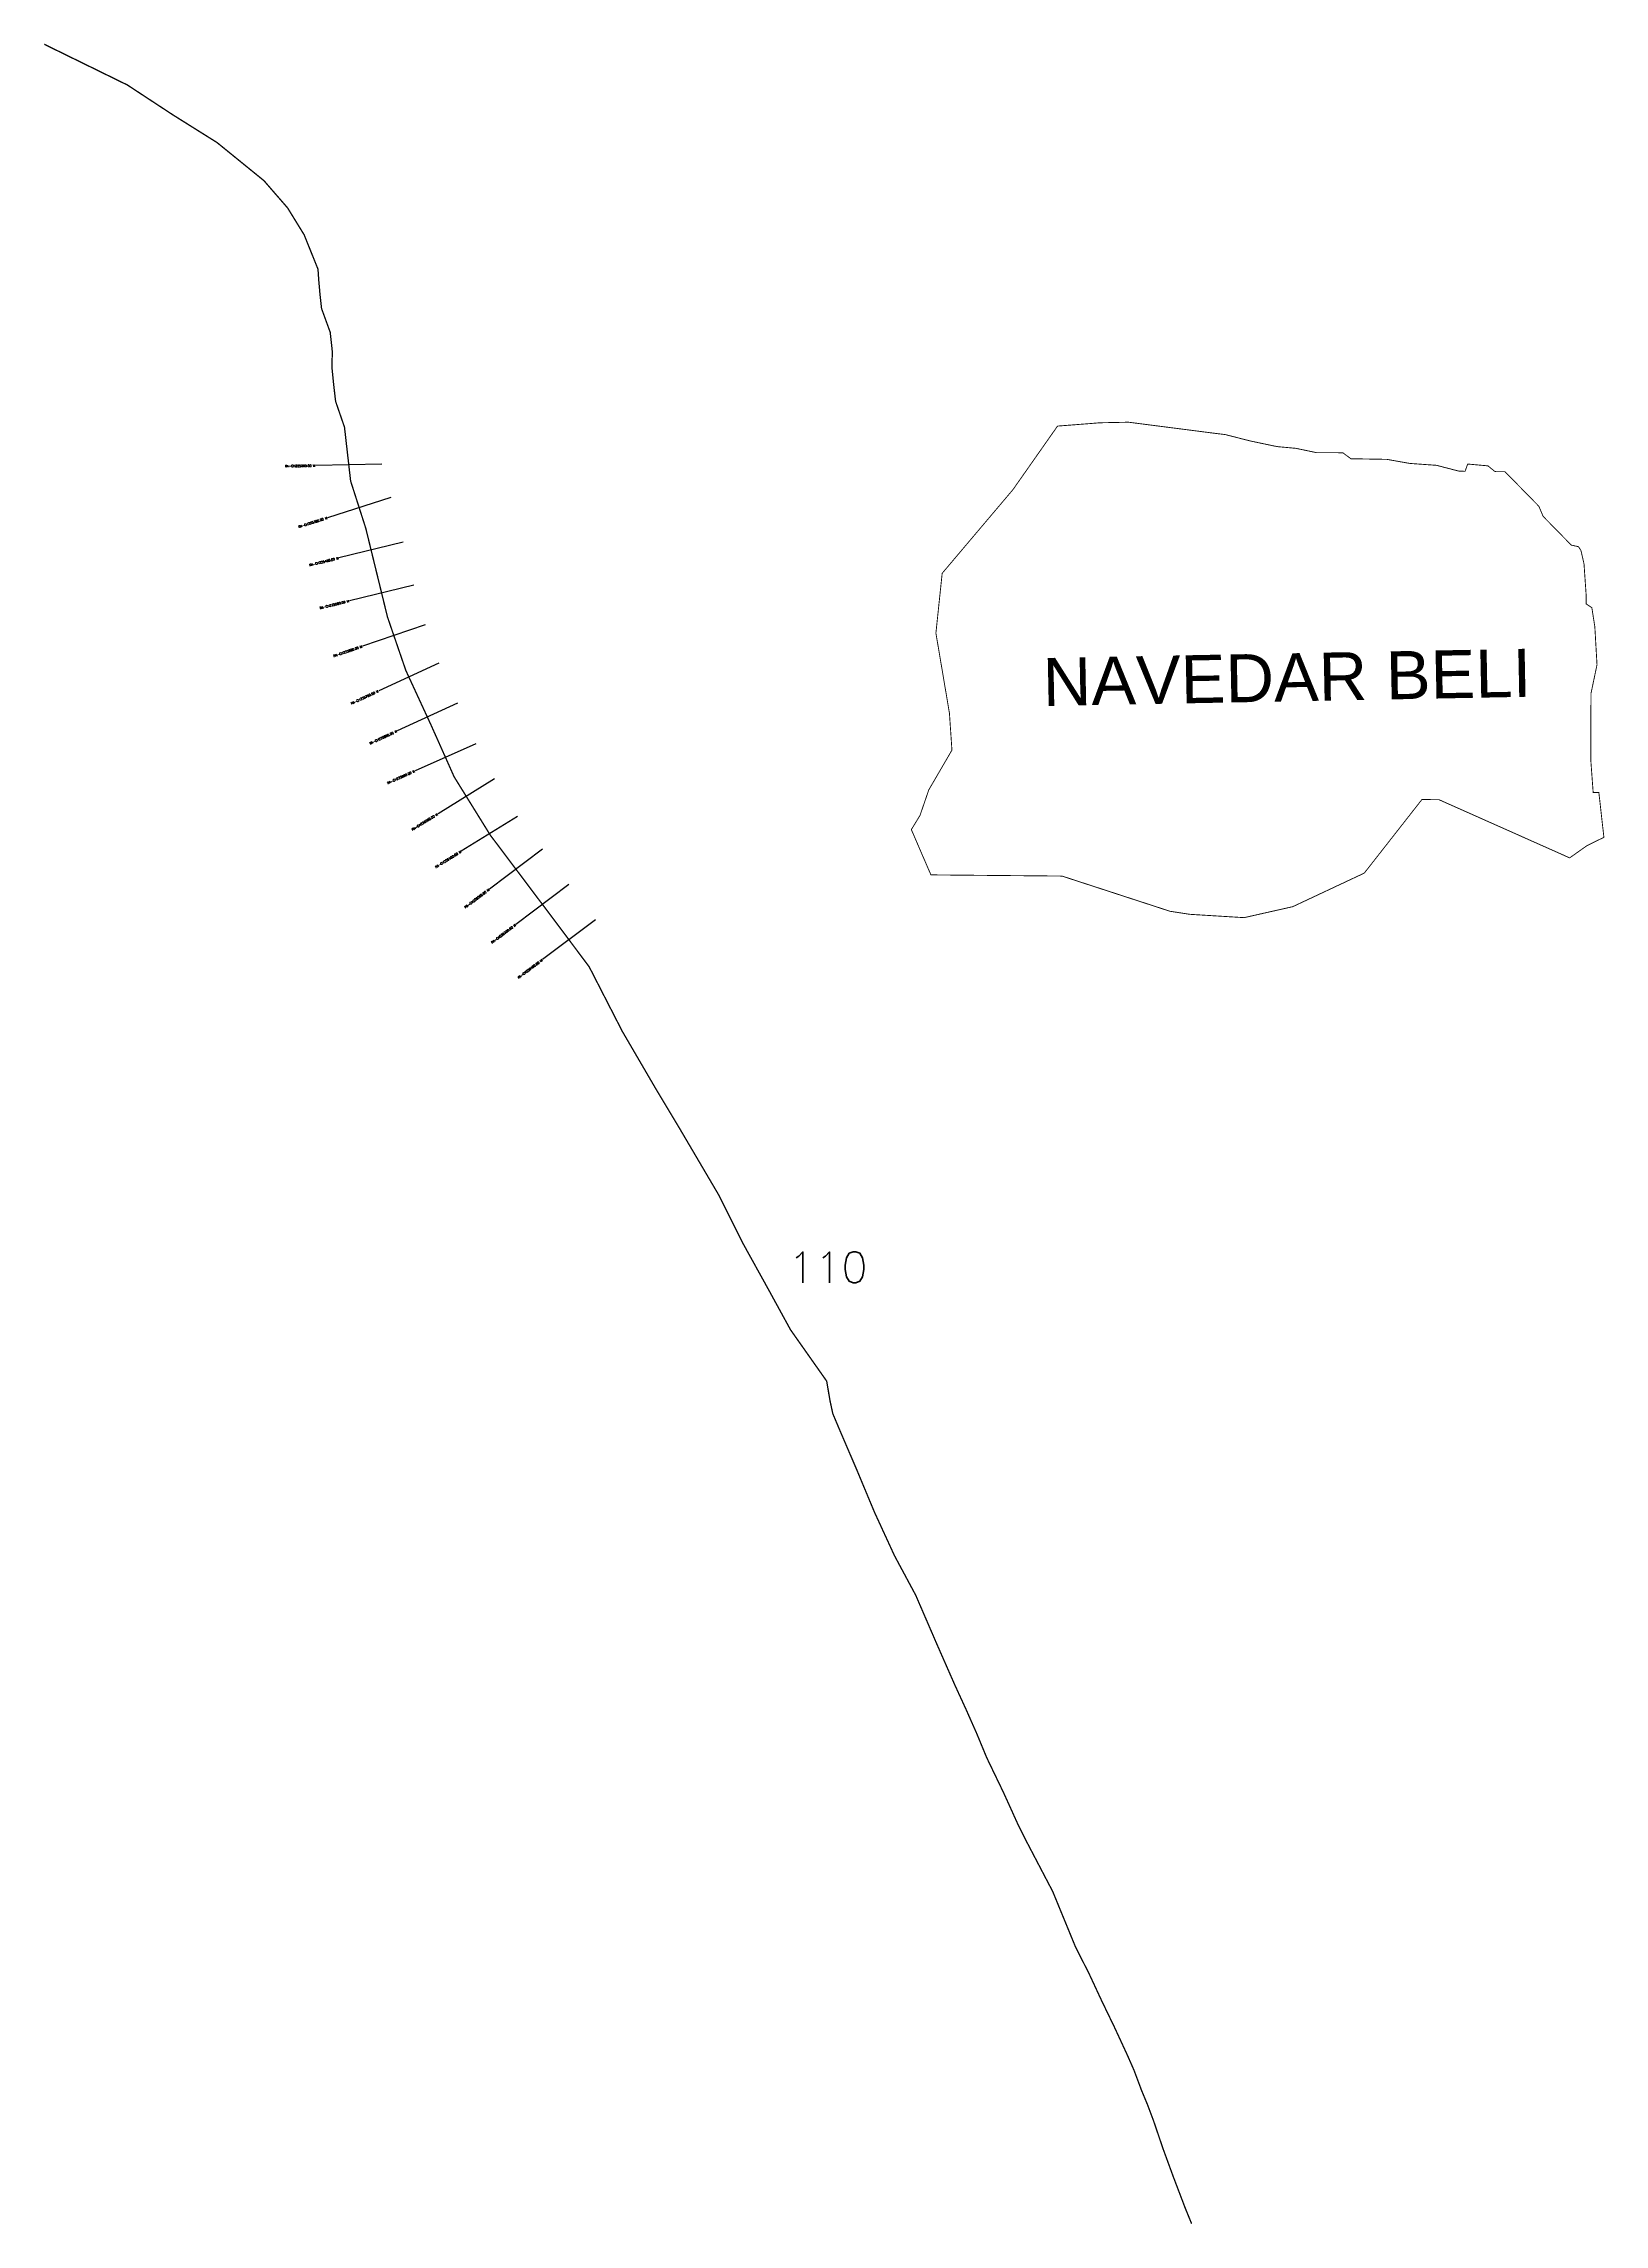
# Model space of a CAD drawing. Header units: metres. Extents: x 276130 to 279663, y 2057151 to 2062087.
import ezdxf
from ezdxf.enums import TextEntityAlignment as Align

# ---------------------------------------------------------------- set-up
doc = ezdxf.new("R2010")
doc.units = ezdxf.units.M
doc.header["$MEASUREMENT"] = 0
for name, color, linetype in [('CS', 134, 'Continuous'), ('CSMark', 6, 'Continuous'), ('NATURALLY PROTECTED', 3, 'Continuous'), ('VILLAGE NAME', 250, 'Continuous')]:
    doc.layers.add(name, color=color, linetype=linetype)
doc.styles.get("Standard").update_dxf_attribs({"font": 'simplex.shx'})

msp = doc.modelspace()

# ---------------------------------------------------------------- linework, layer by layer
at = {"color": 6, "const_width": 2, "flags": 128}
msp.add_lwpolyline([(278424.9, 2061221.4), (278449.3, 2061223.3), (278497.1, 2061227), (278520.6, 2061228.9), (278585.6, 2061230.2), (278777.3, 2061205.5), (278805.1, 2061202.1), (278860, 2061188), (278916.3, 2061176.1), (278923.8, 2061174.8), (278964.8, 2061171), (279011.6, 2061161.2), (279070.5, 2061161.1), (279089, 2061147.5), (279170.4, 2061146.1), (279222.1, 2061136.9), (279282.8, 2061132.6), (279334.3, 2061119.2), (279347.3, 2061119.1), (279353.3, 2061135.5), (279399.1, 2061131.4), (279415.1, 2061118.4), (279437.8, 2061118.1), (279514.5, 2061039.8), (279523.9, 2061017.2), (279587.8, 2060952), (279604.1, 2060948.4), (279609.7, 2060939.7), (279616.6, 2060909.5), (279621.6, 2060836.3), (279621.4, 2060819), (279634.3, 2060810.4), (279641.1, 2060767), (279646, 2060681.2), (279632.5, 2060616.8), (279631.8, 2060535.9), (279631.8, 2060467.3), (279637.3, 2060392.1), (279650.2, 2060392), (279661.6, 2060290.5), (279623, 2060271.5), (279584.1, 2060244), (279288.4, 2060375.7), (279249.7, 2060376.1), (279119.2, 2060209.5), (278957.2, 2060133.5), (278847.2, 2060108.7), (278724.7, 2060116.2), (278679.6, 2060123.1), (278435.1, 2060202.8), (278138.3, 2060205.5), (278094, 2060308), (278113.6, 2060340.1), (278133.5, 2060398), (278185.9, 2060487.9), (278180.2, 2060571.8), (278149.6, 2060752.8), (278163.8, 2060888.2), (278324, 2061077.6), (278424.9, 2061221.4)], dxfattribs=at)
at = {"layer": 'CS'}
for p, q in [((276895.7, 2061135.2), (276745.7, 2061132.1)), ((276915.5, 2061059.7), (276772.7, 2061014)), ((276944, 2060958.5), (276798.3, 2060922.9)), ((276967.8, 2060861.4), (276822.1, 2060825.7)), ((276993.5, 2060771.9), (276851.6, 2060723.1)), ((277024.7, 2060685), (276888.5, 2060622.2)), ((277066.6, 2060594.2), (276930.4, 2060531.4)), ((277108, 2060502.1), (276970.9, 2060441)), ((277150.1, 2060423), (277022.6, 2060344)), ((277202.8, 2060338), (277075.3, 2060259)), ((277258.8, 2060263.5), (277139, 2060173.3)), ((277319, 2060183.6), (277199.1, 2060093.4)), ((277379.1, 2060103.5), (277259.1, 2060013.6))]:
    msp.add_line(p, q, dxfattribs=at)
at = {"layer": 'NATURALLY PROTECTED', "const_width": 3, "flags": 128}
msp.add_lwpolyline([(276131.4, 2062085.7), (276319.4, 2061993.6), (276422.2, 2061926.1), (276522.5, 2061863.2), (276628.6, 2061777), (276682.2, 2061715.2), (276719.5, 2061654.6), (276751, 2061576.5), (276752.5, 2061553.4), (276755.5, 2061519.2), (276759, 2061487.6), (276778.6, 2061433.7), (276783.3, 2061390.8), (276782.6, 2061353.4), (276786.1, 2061318.1), (276790.8, 2061277.4), (276810.9, 2061219.1), (276824.8, 2061097.1), (276859.1, 2060990.1), (276908.2, 2060789.3), (276949.8, 2060668.2), (277007.8, 2060542.5), (277059.2, 2060427.3), (277141, 2060295.4), (277275.3, 2060117), (277364.7, 2059997.6), (277439.6, 2059851.6), (277515, 2059722.3), (277567.5, 2059634.8), (277658.5, 2059480.1), (277711.7, 2059373.4), (277771.4, 2059265.5), (277820.5, 2059175.8), (277902.4, 2059059.5), (277909.8, 2059015.6), (277916.2, 2058986), (277931, 2058950.8), (277970.7, 2058858.3), (278010.5, 2058762.9), (278055.7, 2058664.7), (278103.9, 2058574.9), (278151.5, 2058464.8), (278192.3, 2058372), (278217.6, 2058316.9), (278242.1, 2058261.6), (278264.5, 2058207.4), (278303.1, 2058127.2), (278336.1, 2058054.4), (278355.7, 2058015.5), (278414, 2057904.2), (278465.1, 2057779.9), (278496.9, 2057716.9), (278524.9, 2057656.7), (278553.7, 2057597.1), (278583.1, 2057533.5), (278598.2, 2057499.2), (278614.6, 2057455.2), (278628.8, 2057421.1), (278642.2, 2057385.3), (278663.7, 2057322), (278686.6, 2057259.4), (278714, 2057187.4), (278728.4, 2057152.2)], dxfattribs=at)

# ---------------------------------------------------------------- texts
at = {"insert": (277815.5, 2059352.2), "char_height": 70, "attachment_point": 1}
msp.add_mtext_dynamic_manual_height_columns('110', width=95.172, gutter_width=1, heights=[0], dxfattribs=at)
at = {"layer": 'CSMark'}
for s, rotation, p in [('RA-CH225260.00 M', 1.1988, (276744.7, 2061132)), ('RA-CH225360.00 M', 17.7551, (276771.7, 2061013.7)), ('RA-CH225460.00 M', 13.7426, (276797.4, 2060922.6)), ('RA-CH225560.00 M', 13.7426, (276821.1, 2060825.5)), ('RA-CH225660.00 M', 18.9718, (276850.7, 2060722.8)), ('RA-CH225760.00 M', 24.7653, (276887.6, 2060621.7)), ('RA-CH225860.00 M', 24.7653, (276929.5, 2060530.9)), ('RA-CH225960.00 M', 24.0286, (276970, 2060440.6)), ('RA-CH226060.00 M', 31.8078, (277021.8, 2060343.4)), ('RA-CH226160.00 M', 31.8078, (277074.5, 2060258.5)), ('RA-CH226260.00 M', 36.9689, (277138.2, 2060172.7)), ('RA-CH226360.00 M', 36.9689, (277198.3, 2060092.8)), ('RA-CH226460.00 M', 36.8607, (277258.3, 2060013))]:
    msp.add_text(s, height=5, rotation=rotation, dxfattribs=at).set_placement(p, align=Align.MIDDLE_RIGHT)
at = {"layer": 'VILLAGE NAME', "insert": (278390.4, 2060696.3), "char_height": 108.748, "attachment_point": 1, "rotation": 1.1028}
msp.add_mtext_dynamic_manual_height_columns('{\\fArial|b0|i0|c0|p34;NAVEDAR BELI}', width=1388.073, gutter_width=543.7, heights=[0], dxfattribs=at)

doc.saveas('drawing.dxf')
